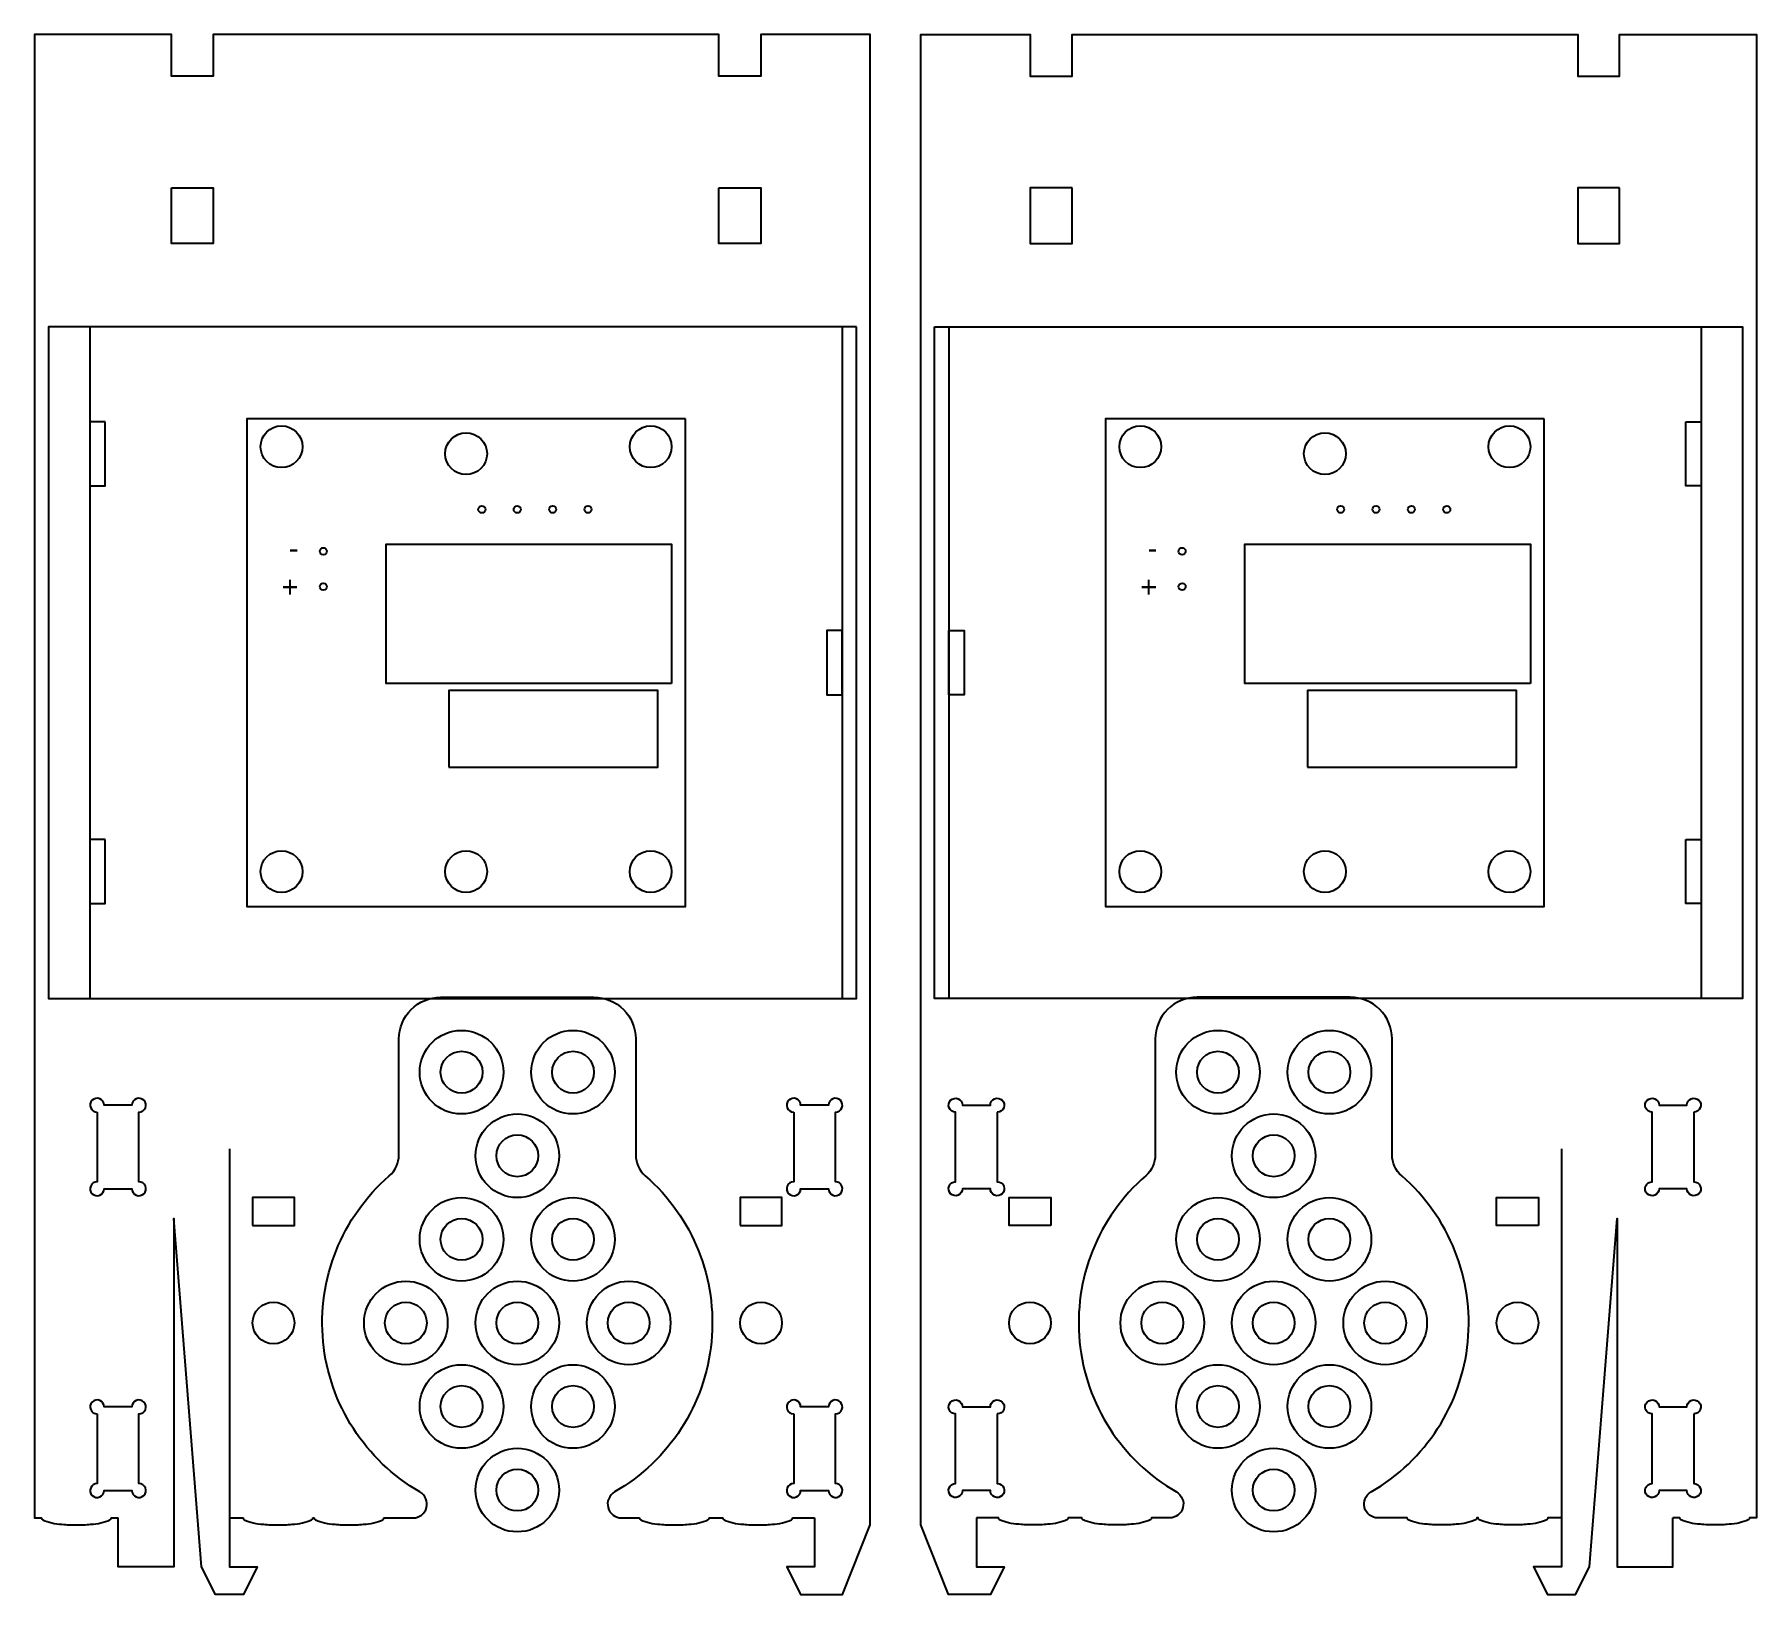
# Model space of a CAD drawing. Header units: millimetres. Extents: x 2162 to 3702, y 470 to 1904.
# Drawn here: x 3578.4 to 3702, y 813.6 to 925.6 of the extents above; entities that cross this region are included whole.
import ezdxf

# ---------------------------------------------------------------- set-up
doc = ezdxf.new("R2010")
doc.units = ezdxf.units.MM
doc.layers.add('3 - First Cut', color=3, linetype='Continuous')
doc.layers.add('5 - Final Cut', color=5, linetype='Continuous')
doc.layers.add('NOTES', color=4, linetype='Continuous', plot=False)
doc.styles.get("Standard").update_dxf_attribs({"font": 'arial.ttf'})

# ---------------------------------------------------------------- blocks, each defined once
blk = doc.blocks.new('ULN2003_cb')
for points in [[(-15.75, -17.5), (15.75, -17.5), (15.75, 17.5), (-15.75, 17.5)], [(1.25, 7.5), (-13.75, 7.5), (-13.75, 2), (1.25, 2)], [(-14.75, 1.5), (5.75, 1.5), (5.75, -8.5), (-14.75, -8.5)]]:
    blk.add_lwpolyline(points, close=True)
for centre, radius in [((-13.25, 15), 1.5), ((13.25, 15), 1.5), ((10.25, -5.46), 0.254), ((10.25, -8), 0.254), ((-8.75, -11), 0.254), ((-6.21, -11), 0.254), ((-3.67, -11), 0.254), ((-1.13, -11), 0.254), ((-13.25, -15.5), 1.5), ((13.25, -15.5), 1.5)]:
    blk.add_circle(centre, radius)
at = {"insert": (12.03, -4.64), "char_height": 1.5, "attachment_point": 1}
blk.add_mtext_dynamic_manual_height_columns('+\\P-', width=3.719, gutter_width=12.5, heights=[0], dxfattribs=at)

msp = doc.modelspace()

# ---------------------------------------------------------------- linework, layer by layer
at = {"layer": '3 - First Cut'}
for points in [[(3588.24, 914.635), (3591.24, 914.635), (3591.24, 910.635), (3588.24, 910.635)], [(3627.544, 914.635), (3630.544, 914.635), (3630.544, 910.635), (3627.544, 910.635)], [(3652.884, 914.635), (3649.884, 914.635), (3649.884, 910.635), (3652.884, 910.635)], [(3692.188, 914.635), (3689.188, 914.635), (3689.188, 910.635), (3692.188, 910.635)], [(3594.065, 840.135), (3597.065, 840.135), (3597.065, 842.135), (3594.065, 842.135)], [(3629.065, 840.135), (3632.065, 840.135), (3632.065, 842.135), (3629.065, 842.135)], [(3651.362, 840.135), (3648.362, 840.135), (3648.362, 842.135), (3651.362, 842.135)], [(3686.362, 840.135), (3683.362, 840.135), (3683.362, 842.135), (3686.362, 842.135)]]:
    msp.add_lwpolyline(points, close=True, dxfattribs=at)
for points in [[(3582.905, 848.268), (3582.905, 843.268, 2.4142136), (3583.405, 842.768), (3585.405, 842.768, 2.4142136), (3585.905, 843.268), (3585.905, 848.268, 2.4142136), (3585.405, 848.768), (3583.405, 848.768, 2.4142136)], [(3632.905, 848.268), (3632.905, 843.268, 2.4142136), (3633.405, 842.768), (3635.405, 842.768, 2.4142136), (3635.905, 843.268), (3635.905, 848.268, 2.4142136), (3635.405, 848.768), (3633.405, 848.768, 2.4142136)], [(3647.522, 848.268), (3647.522, 843.268, -2.4142136), (3647.022, 842.768), (3645.022, 842.768, -2.4142136), (3644.522, 843.268), (3644.522, 848.268, -2.4142136), (3645.022, 848.768), (3647.022, 848.768, -2.4142136)], [(3697.522, 848.268), (3697.522, 843.268, -2.4142136), (3697.022, 842.768), (3695.022, 842.768, -2.4142136), (3694.522, 843.268), (3694.522, 848.268, -2.4142136), (3695.022, 848.768), (3697.022, 848.768, -2.4142136)], [(3582.905, 826.605), (3582.905, 821.605, 2.4142136), (3583.405, 821.105), (3585.405, 821.105, 2.4142136), (3585.905, 821.605), (3585.905, 826.605, 2.4142136), (3585.405, 827.105), (3583.405, 827.105, 2.4142136)], [(3632.905, 826.605), (3632.905, 821.605, 2.4142136), (3633.405, 821.105), (3635.405, 821.105, 2.4142136), (3635.905, 821.605), (3635.905, 826.605, 2.4142136), (3635.405, 827.105), (3633.405, 827.105, 2.4142136)], [(3647.522, 826.605), (3647.522, 821.605, -2.4142136), (3647.022, 821.105), (3645.022, 821.105, -2.4142136), (3644.522, 821.605), (3644.522, 826.605, -2.4142136), (3645.022, 827.105), (3647.022, 827.105, -2.4142136)], [(3697.522, 826.605), (3697.522, 821.605, -2.4142136), (3697.022, 821.105), (3695.022, 821.105, -2.4142136), (3694.522, 821.605), (3694.522, 826.605, -2.4142136), (3695.022, 827.105), (3697.022, 827.105, -2.4142136)]]:
    msp.add_lwpolyline(points, format="xyb", close=True, dxfattribs=at)
for centre in [(3596.142, 896.035), (3622.642, 896.035), (3657.786, 896.035), (3684.286, 896.035), (3609.392, 895.535), (3671.036, 895.535), (3596.142, 865.535), (3609.392, 865.535), (3622.642, 865.535), (3657.786, 865.535), (3671.036, 865.535), (3684.286, 865.535), (3609.065, 851.135), (3617.065, 851.135), (3663.362, 851.135), (3671.362, 851.135), (3613.065, 845.135), (3667.362, 845.135), (3609.065, 839.135), (3617.065, 839.135), (3663.362, 839.135), (3671.362, 839.135), (3595.565, 833.135), (3605.065, 833.135), (3613.065, 833.135), (3621.065, 833.135), (3630.565, 833.135), (3649.862, 833.135), (3659.362, 833.135), (3667.362, 833.135), (3675.362, 833.135), (3684.862, 833.135), (3609.065, 827.135), (3617.065, 827.135), (3663.362, 827.135), (3671.362, 827.135), (3613.065, 821.135), (3667.362, 821.135)]:
    msp.add_circle(centre, 1.5, dxfattribs=at)
at = {"layer": '5 - Final Cut'}
for points in [[(3638.405, 840.635), (3638.405, 925.635), (3630.544, 925.635), (3630.544, 922.635), (3627.544, 922.635), (3627.544, 925.635), (3591.24, 925.635), (3591.24, 922.635), (3588.24, 922.635), (3588.24, 925.635), (3578.405, 925.635), (3578.405, 819.135), (3578.91, 819.135, 0.2878165), (3578.996, 818.999, 0.063192), (3579.642, 818.782, 0.0286933), (3580.378, 818.678, 0.0206664), (3581.41, 818.635, 0.0206664), (3582.441, 818.678, 0.0286933), (3583.177, 818.782, 0.063192), (3583.824, 818.999, 0.2878165), (3583.91, 819.135), (3584.405, 819.135)], [(3642.022, 840.635), (3642.022, 925.635), (3649.884, 925.635), (3649.884, 922.635), (3652.884, 922.635), (3652.884, 925.635), (3689.188, 925.635), (3689.188, 922.635), (3692.188, 922.635), (3692.188, 925.635), (3702.022, 925.635), (3702.022, 819.135), (3701.518, 819.135, -0.2878165), (3701.432, 818.999, -0.063192), (3700.786, 818.782, -0.0286933), (3700.05, 818.678, -0.0206664), (3699.018, 818.635, -0.0206664), (3697.987, 818.678, -0.0286933), (3697.25, 818.782, -0.063192), (3696.604, 818.999, -0.2878165), (3696.518, 819.135), (3696.022, 819.135)], [(3592.405, 819.135), (3593.378, 819.135, 0.2878165), (3593.463, 818.999, 0.063192), (3594.11, 818.782, 0.0286933), (3594.846, 818.678, 0.0206664), (3595.878, 818.635, 0.0206664), (3596.909, 818.678, 0.0286933), (3597.645, 818.782, 0.063192), (3598.292, 818.999, 0.2878165), (3598.378, 819.135), (3598.494, 819.135, 0.2878165), (3598.58, 818.999, 0.063192), (3599.226, 818.782, 0.0286933), (3599.963, 818.678, 0.0206664), (3600.994, 818.635, 0.0206664), (3602.025, 818.678, 0.0286933), (3602.762, 818.782, 0.063192), (3603.408, 818.999, 0.2878165), (3603.494, 819.135), (3605.582, 819.135, 0.7678377), (3606.081, 821.002, -0.5153605), (3603.878, 843.699, 0.2170558), (3604.565, 845.208), (3604.565, 853.519, -0.4142137), (3607.565, 856.519), (3618.565, 856.519, -0.4142137), (3621.565, 853.519), (3621.565, 845.208, 0.2170558), (3622.253, 843.699, -0.5153603), (3620.05, 821.002, 0.7678359), (3620.549, 819.135), (3621.836, 819.135, 0.2878165), (3621.922, 818.999, 0.063192), (3622.569, 818.782, 0.0286933), (3623.305, 818.678, 0.0206664), (3624.336, 818.635, 0.0206664), (3625.368, 818.678, 0.0286933), (3626.104, 818.782, 0.063192), (3626.751, 818.999, 0.2878165), (3626.836, 819.135), (3627.824, 819.135, 0.2878165), (3627.91, 818.999, 0.063192), (3628.556, 818.782, 0.0286933), (3629.293, 818.678, 0.0206664), (3630.324, 818.635, 0.0206664), (3631.355, 818.678, 0.0286933), (3632.092, 818.782, 0.063192), (3632.738, 818.999, 0.2878165), (3632.824, 819.135), (3634.405, 819.135)], [(3688.022, 819.135), (3687.05, 819.135, -0.2878165), (3686.964, 818.999, -0.063192), (3686.318, 818.782, -0.0286933), (3685.582, 818.678, -0.0206664), (3684.55, 818.635, -0.0206664), (3683.519, 818.678, -0.0286933), (3682.782, 818.782, -0.063192), (3682.136, 818.999, -0.2878165), (3682.05, 819.135), (3681.934, 819.135, -0.2878165), (3681.848, 818.999, -0.063192), (3681.202, 818.782, -0.0286933), (3680.465, 818.678, -0.0206664), (3679.434, 818.635, -0.0206664), (3678.403, 818.678, -0.0286933), (3677.666, 818.782, -0.063192), (3677.02, 818.999, -0.2878165), (3676.934, 819.135), (3674.846, 819.135, -0.7678377), (3674.347, 821.002, 0.5153605), (3676.55, 843.699, -0.2170558), (3675.862, 845.208), (3675.862, 853.519, 0.4142137), (3672.862, 856.519), (3661.862, 856.519, 0.4142137), (3658.862, 853.519), (3658.862, 845.208, -0.2170558), (3658.175, 843.699, 0.5153603), (3660.378, 821.002, -0.7678359), (3659.879, 819.135), (3658.591, 819.135, -0.2878165), (3658.506, 818.999, -0.063192), (3657.859, 818.782, -0.0286933), (3657.123, 818.678, -0.0206664), (3656.091, 818.635, -0.0206664), (3655.06, 818.678, -0.0286933), (3654.324, 818.782, -0.063192), (3653.677, 818.999, -0.2878165), (3653.591, 819.135), (3652.604, 819.135, -0.2878165), (3652.518, 818.999, -0.063192), (3651.872, 818.782, -0.0286933), (3651.135, 818.678, -0.0206664), (3650.104, 818.635, -0.0206664), (3649.072, 818.678, -0.0286933), (3648.336, 818.782, -0.063192), (3647.69, 818.999, -0.2878165), (3647.604, 819.135), (3646.022, 819.135)]]:
    msp.add_lwpolyline(points, format="xyb", dxfattribs=at)
for points in [[(3592.405, 845.635), (3592.405, 815.635), (3594.405, 815.635), (3593.405, 813.635), (3591.405, 813.635), (3590.405, 815.635), (3588.405, 840.635), (3588.405, 815.635), (3584.405, 815.635), (3584.405, 819.135)], [(3688.022, 845.635), (3688.022, 815.635), (3686.022, 815.635), (3687.022, 813.635), (3689.022, 813.635), (3690.022, 815.635), (3692.022, 840.635), (3692.022, 815.635), (3696.022, 815.635), (3696.022, 819.135)], [(3634.405, 819.135), (3634.405, 815.635), (3632.405, 815.635), (3633.405, 813.635), (3636.405, 813.635), (3638.405, 818.635), (3638.405, 840.635)], [(3646.022, 819.135), (3646.022, 815.635), (3648.022, 815.635), (3647.022, 813.635), (3644.022, 813.635), (3642.022, 818.635), (3642.022, 840.635)]]:
    msp.add_lwpolyline(points, dxfattribs=at)
for centre in [(3609.065, 851.135), (3617.065, 851.135), (3663.362, 851.135), (3671.362, 851.135), (3613.065, 845.135), (3667.362, 845.135), (3609.065, 839.135), (3617.065, 839.135), (3663.362, 839.135), (3671.362, 839.135), (3605.065, 833.135), (3613.065, 833.135), (3621.065, 833.135), (3659.362, 833.135), (3667.362, 833.135), (3675.362, 833.135), (3609.065, 827.135), (3617.065, 827.135), (3663.362, 827.135), (3671.362, 827.135), (3613.065, 821.135), (3667.362, 821.135)]:
    msp.add_circle(centre, 3, dxfattribs=at)
at = {"layer": 'NOTES'}
for p, q in [((3582.392, 904.635), (3582.392, 856.435)), ((3636.392, 904.635), (3636.392, 856.435)), ((3644.036, 904.635), (3644.036, 856.435)), ((3698.036, 904.635), (3698.036, 856.435))]:
    msp.add_line(p, q, dxfattribs=at)
for points in [[(3637.405, 904.635), (3579.405, 904.635), (3579.405, 856.435), (3637.405, 856.435)], [(3643.022, 904.635), (3701.022, 904.635), (3701.022, 856.435), (3643.022, 856.435)], [(3583.493, 897.835), (3582.392, 897.835), (3582.392, 893.235), (3583.493, 893.235)], [(3696.935, 897.835), (3698.036, 897.835), (3698.036, 893.235), (3696.935, 893.235)], [(3636.392, 882.835), (3635.291, 882.835), (3635.291, 878.235), (3636.392, 878.235)], [(3644.036, 882.835), (3645.136, 882.835), (3645.136, 878.235), (3644.036, 878.235)], [(3583.493, 867.835), (3582.392, 867.835), (3582.392, 863.235), (3583.493, 863.235)], [(3696.935, 867.835), (3698.036, 867.835), (3698.036, 863.235), (3696.935, 863.235)]]:
    msp.add_lwpolyline(points, close=True, dxfattribs=at)

# ---------------------------------------------------------------- block references
at = {"layer": 'NOTES', "rotation": 180}
for p in [(3609.392, 880.535), (3671.036, 880.535)]:
    msp.add_blockref('ULN2003_cb', p, dxfattribs=at)

doc.saveas('drawing.dxf')
